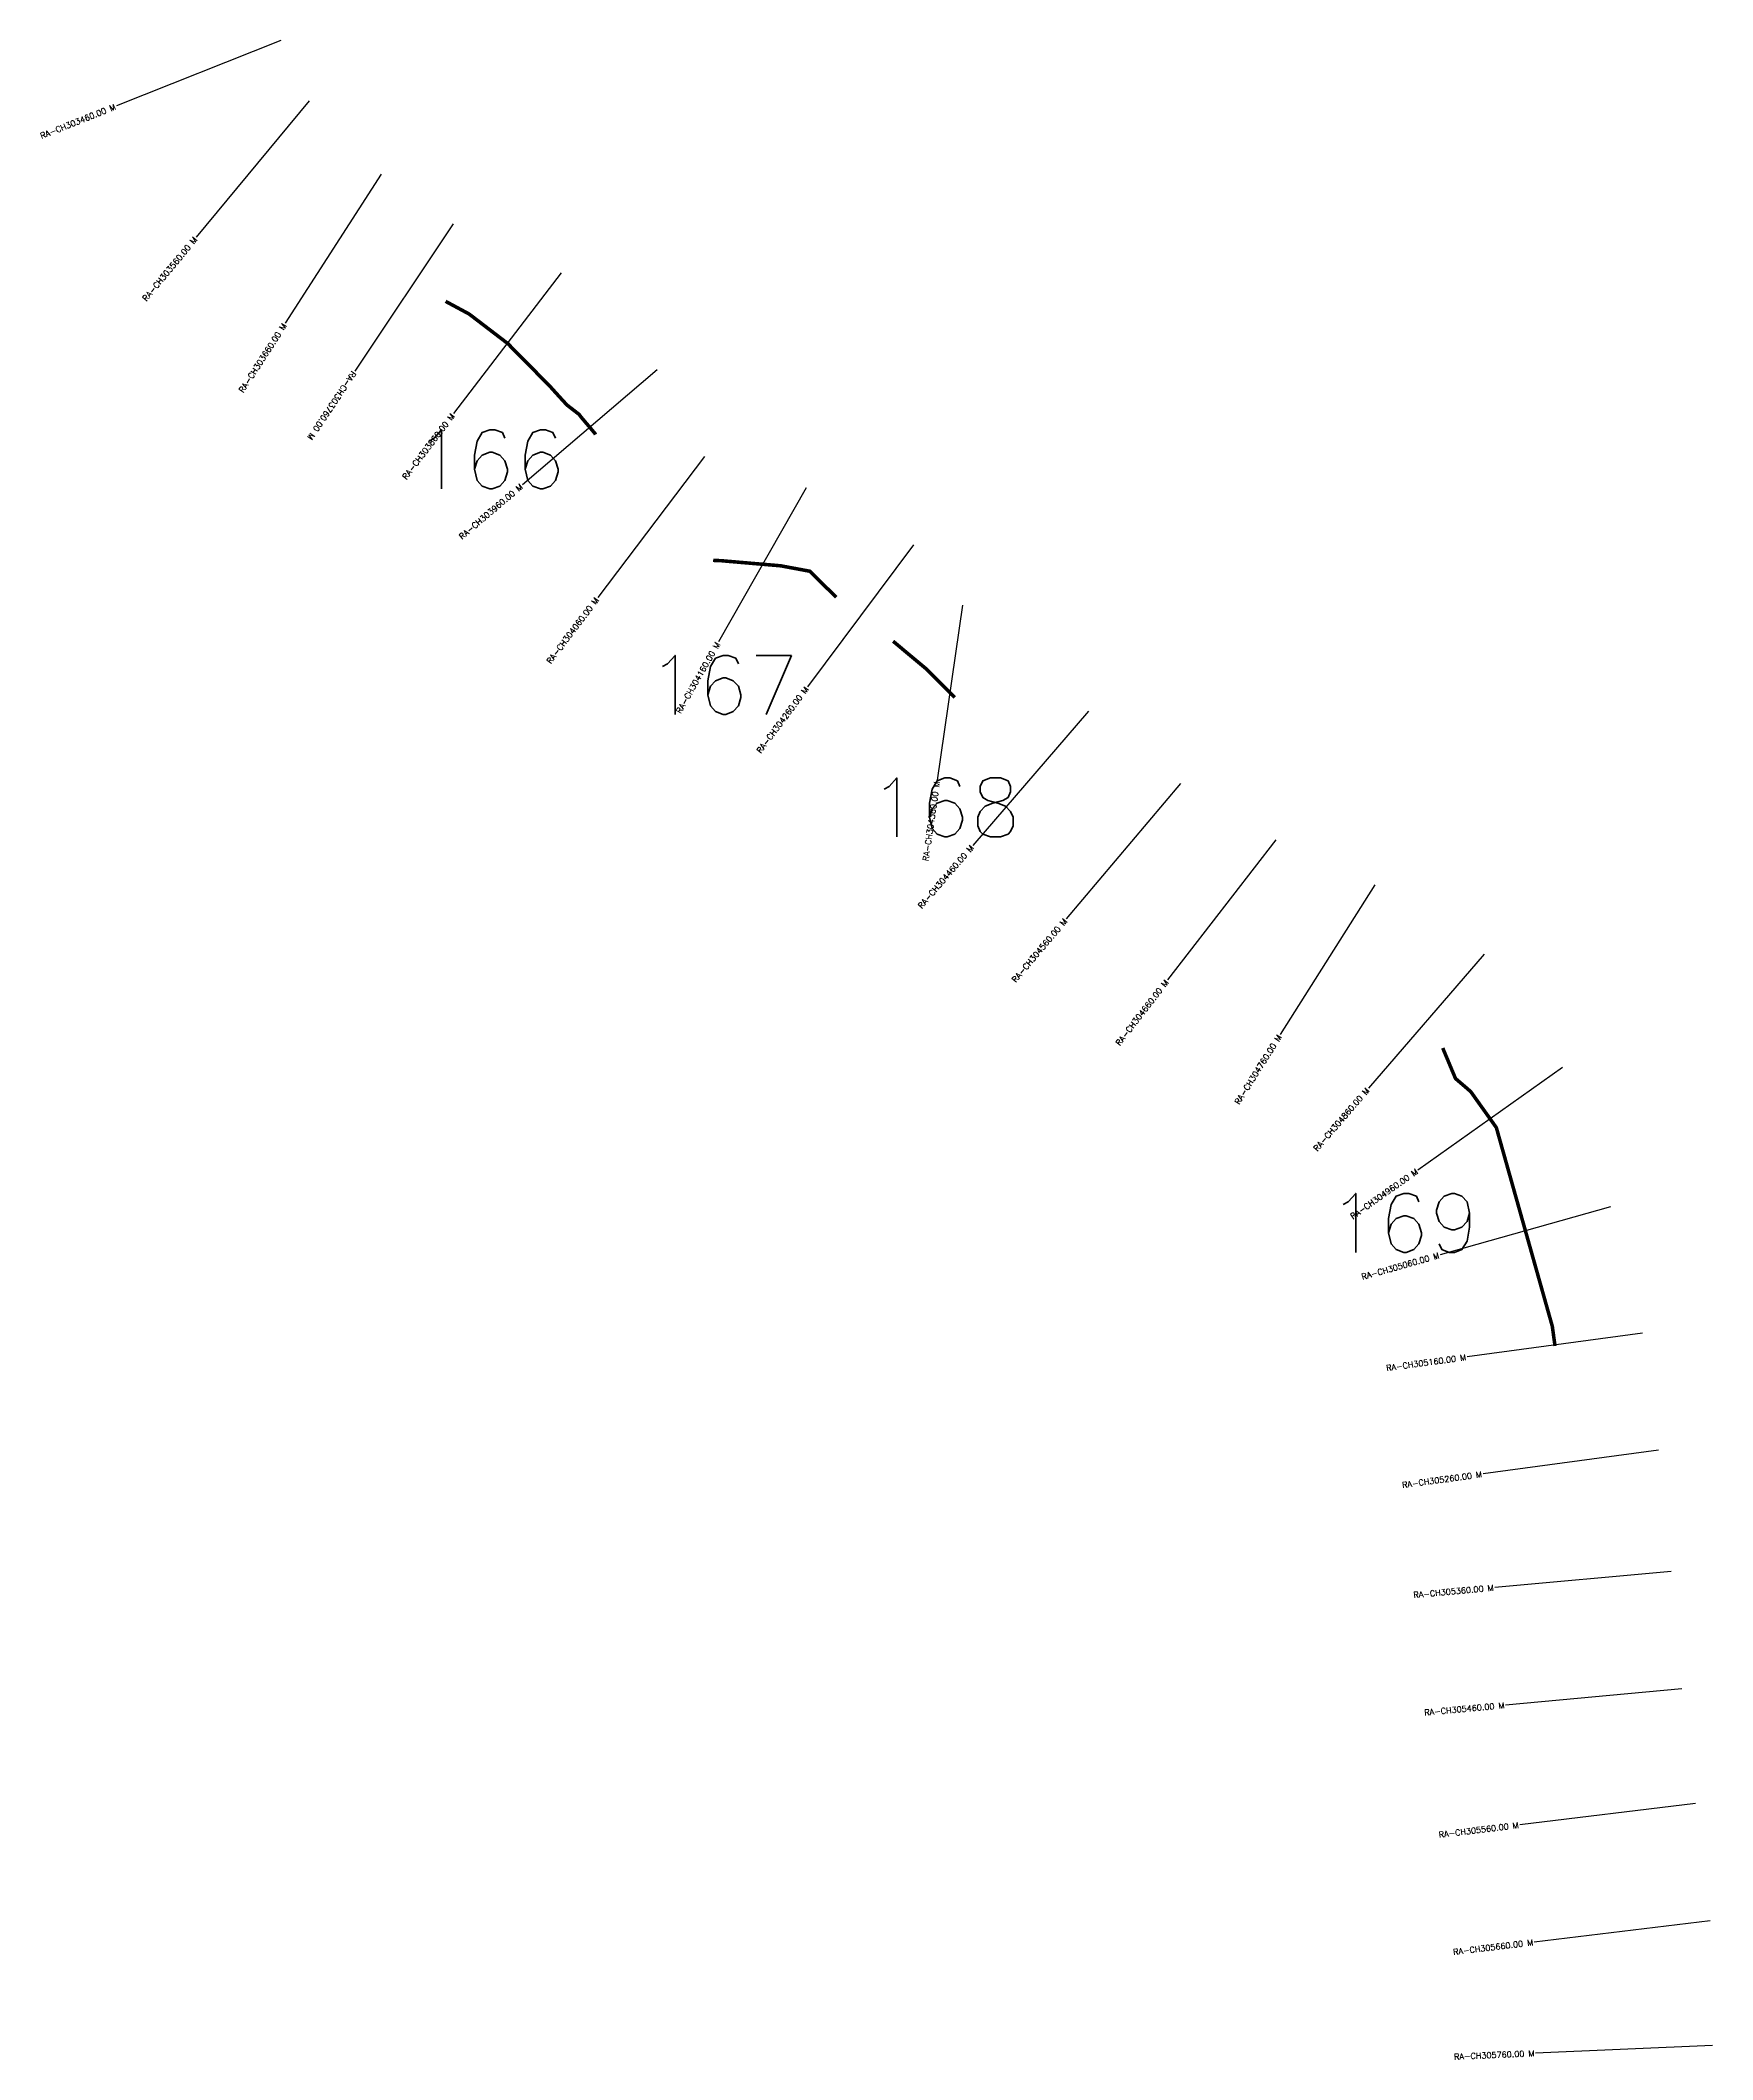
# Model space of a CAD drawing. Header units: metres. Extents: x 283999 to 296257, y 2011839 to 2016346.
# Drawn here: x 284915 to 286331, y 2012656 to 2014367 of the extents above; entities that cross this region are included whole.
import ezdxf
from ezdxf.enums import TextEntityAlignment as Align

# ---------------------------------------------------------------- set-up
doc = ezdxf.new("R2010")
doc.units = ezdxf.units.M
for name, color, linetype in [('ARTIFICIALLY PROTECTED', 4, 'Continuous'), ('CS', 134, 'Continuous'), ('CSMark', 6, 'Continuous')]:
    doc.layers.add(name, color=color, linetype=linetype)
doc.styles.get("Standard").update_dxf_attribs({"font": 'simplex.shx'})

msp = doc.modelspace()

# ---------------------------------------------------------------- linework, layer by layer
at = {"layer": 'ARTIFICIALLY PROTECTED', "const_width": 3, "flags": 128}
for points in [[(285258, 2014145.7), (285277.9, 2014135), (285310.6, 2014110), (285334.1, 2014086.2), (285346.5, 2014073.6), (285355.2, 2014064), (285360.8, 2014057.9), (285371.1, 2014049.9), (285372.9, 2014047.5), (285384.5, 2014033.8), (285385, 2014032.8)], [(285484.6, 2013926.3), (285491.8, 2013926), (285497.2, 2013925.5)], [(285497.2, 2013925.5), (285541.7, 2013921.7), (285566.4, 2013917.1), (285588.9, 2013895)], [(285637, 2013857.8), (285665.6, 2013833.9), (285686.1, 2013813.2), (285689.2, 2013810.2)], [(286102.5, 2013513.2), (286113.3, 2013487.4), (286126.2, 2013476.3), (286147.9, 2013445.8), (286195.3, 2013277.5), (286197.6, 2013260.8)]]:
    msp.add_lwpolyline(points, dxfattribs=at)
at = {"layer": 'CS'}
for p, q in [((285118.5, 2014366.8), (284979.2, 2014311.2)), ((285142.6, 2014315.5), (285046.8, 2014200.1)), ((285203.4, 2014253.3), (285122.1, 2014127.2)), ((285264.3, 2014211.4), (285181.1, 2014086.6)), ((285355.8, 2014169.9), (285264.8, 2014050.7)), ((285437.2, 2014087.6), (285323, 2013990.4)), ((285477.2, 2014014.4), (285386.8, 2013894.8)), ((285563.4, 2013987.8), (285489.2, 2013857.4)), ((285654.3, 2013939.4), (285564.4, 2013819.2)), ((285695.8, 2013888.4), (285674.3, 2013740)), ((285802.4, 2013798.6), (285704.5, 2013684.9)), ((285880.4, 2013737.2), (285783.6, 2013622.6)), ((285961.1, 2013689.5), (285869.3, 2013570.9)), ((286044.9, 2013651.5), (285964.9, 2013524.6)), ((286137.7, 2013592.8), (286039.7, 2013479.2)), ((286203.8, 2013496.6), (286081.4, 2013409.8)), ((286244.7, 2013378.7), (286100.4, 2013337.9)), ((286271.8, 2013271.7), (286123.2, 2013251.5)), ((286285.3, 2013172.7), (286136.7, 2013152.4)), ((286296, 2013069.9), (286146.6, 2013056.2)), ((286305.1, 2012970.4), (286155.8, 2012956.6)), ((286316.7, 2012873.3), (286167.8, 2012855.1)), ((286328.9, 2012774), (286180, 2012755.8)), ((286331.1, 2012668.3), (286181.2, 2012661.8))]:
    msp.add_line(p, q, dxfattribs=at)

# ---------------------------------------------------------------- texts
at = {"char_height": 50, "attachment_point": 1}
for s, insert in [('166', (285231.1, 2014036.9)), ('167', (285428.8, 2013845.8)), ('168', (285616.5, 2013742)), ('169', (286005.2, 2013390.1))]:
    msp.add_mtext_dynamic_manual_height_columns(s, width=84.374, gutter_width=1, heights=[74.2], dxfattribs=dict(at, insert=insert))
at = {"layer": 'CSMark'}
for s, rotation, p in [('RA-CH303460.00 M', 21.7562, (284978.3, 2014310.8)), ('RA-CH303560.00 M', 50.2845, (285046.2, 2014199.3)), ('RA-CH303660.00 M', 57.1782, (285121.6, 2014126.4)), ('RA-CH303860.00 M', 52.6329, (285264.2, 2014049.9)), ('RA-CH303960.00 M', 40.3999, (285322.3, 2013989.7)), ('RA-CH304060.00 M', 52.9021, (285386.2, 2013894)), ('RA-CH304160.00 M', 60.361, (285488.7, 2013856.5)), ('RA-CH304260.00 M', 53.2092, (285563.8, 2013818.4)), ('RA-CH304360.00 M', 81.7513, (285674.2, 2013739)), ('RA-CH304460.00 M', 49.2924, (285703.9, 2013684.1)), ('RA-CH304560.00 M', 49.8216, (285783, 2013621.9)), ('RA-CH304660.00 M', 52.2664, (285868.7, 2013570.1)), ('RA-CH304760.00 M', 57.75, (285964.4, 2013523.8)), ('RA-CH304860.00 M', 49.2185, (286039, 2013478.5)), ('RA-CH304960.00 M', 35.3365, (286080.6, 2013409.3)), ('RA-CH305060.00 M', 15.7561, (286099.4, 2013337.7)), ('RA-CH305160.00 M', 7.7684, (286122.2, 2013251.3)), ('RA-CH305260.00 M', 7.7684, (286135.7, 2013152.2)), ('RA-CH305360.00 M', 5.2563, (286145.6, 2013056.1)), ('RA-CH305460.00 M', 5.2563, (286154.8, 2012956.5)), ('RA-CH305560.00 M', 6.9767, (286166.8, 2012855)), ('RA-CH305660.00 M', 6.9767, (286179, 2012755.7)), ('RA-CH305760.00 M', 2.4996, (286180.2, 2012661.7))]:
    msp.add_text(s, height=5, rotation=rotation, dxfattribs=at).set_placement(p, align=Align.MIDDLE_RIGHT)
msp.add_text('RA-CH303760.00 M', height=5, rotation=236.3122, dxfattribs=at).set_placement((285180.5, 2014085.8), align=Align.MIDDLE_LEFT)

doc.saveas('drawing.dxf')
